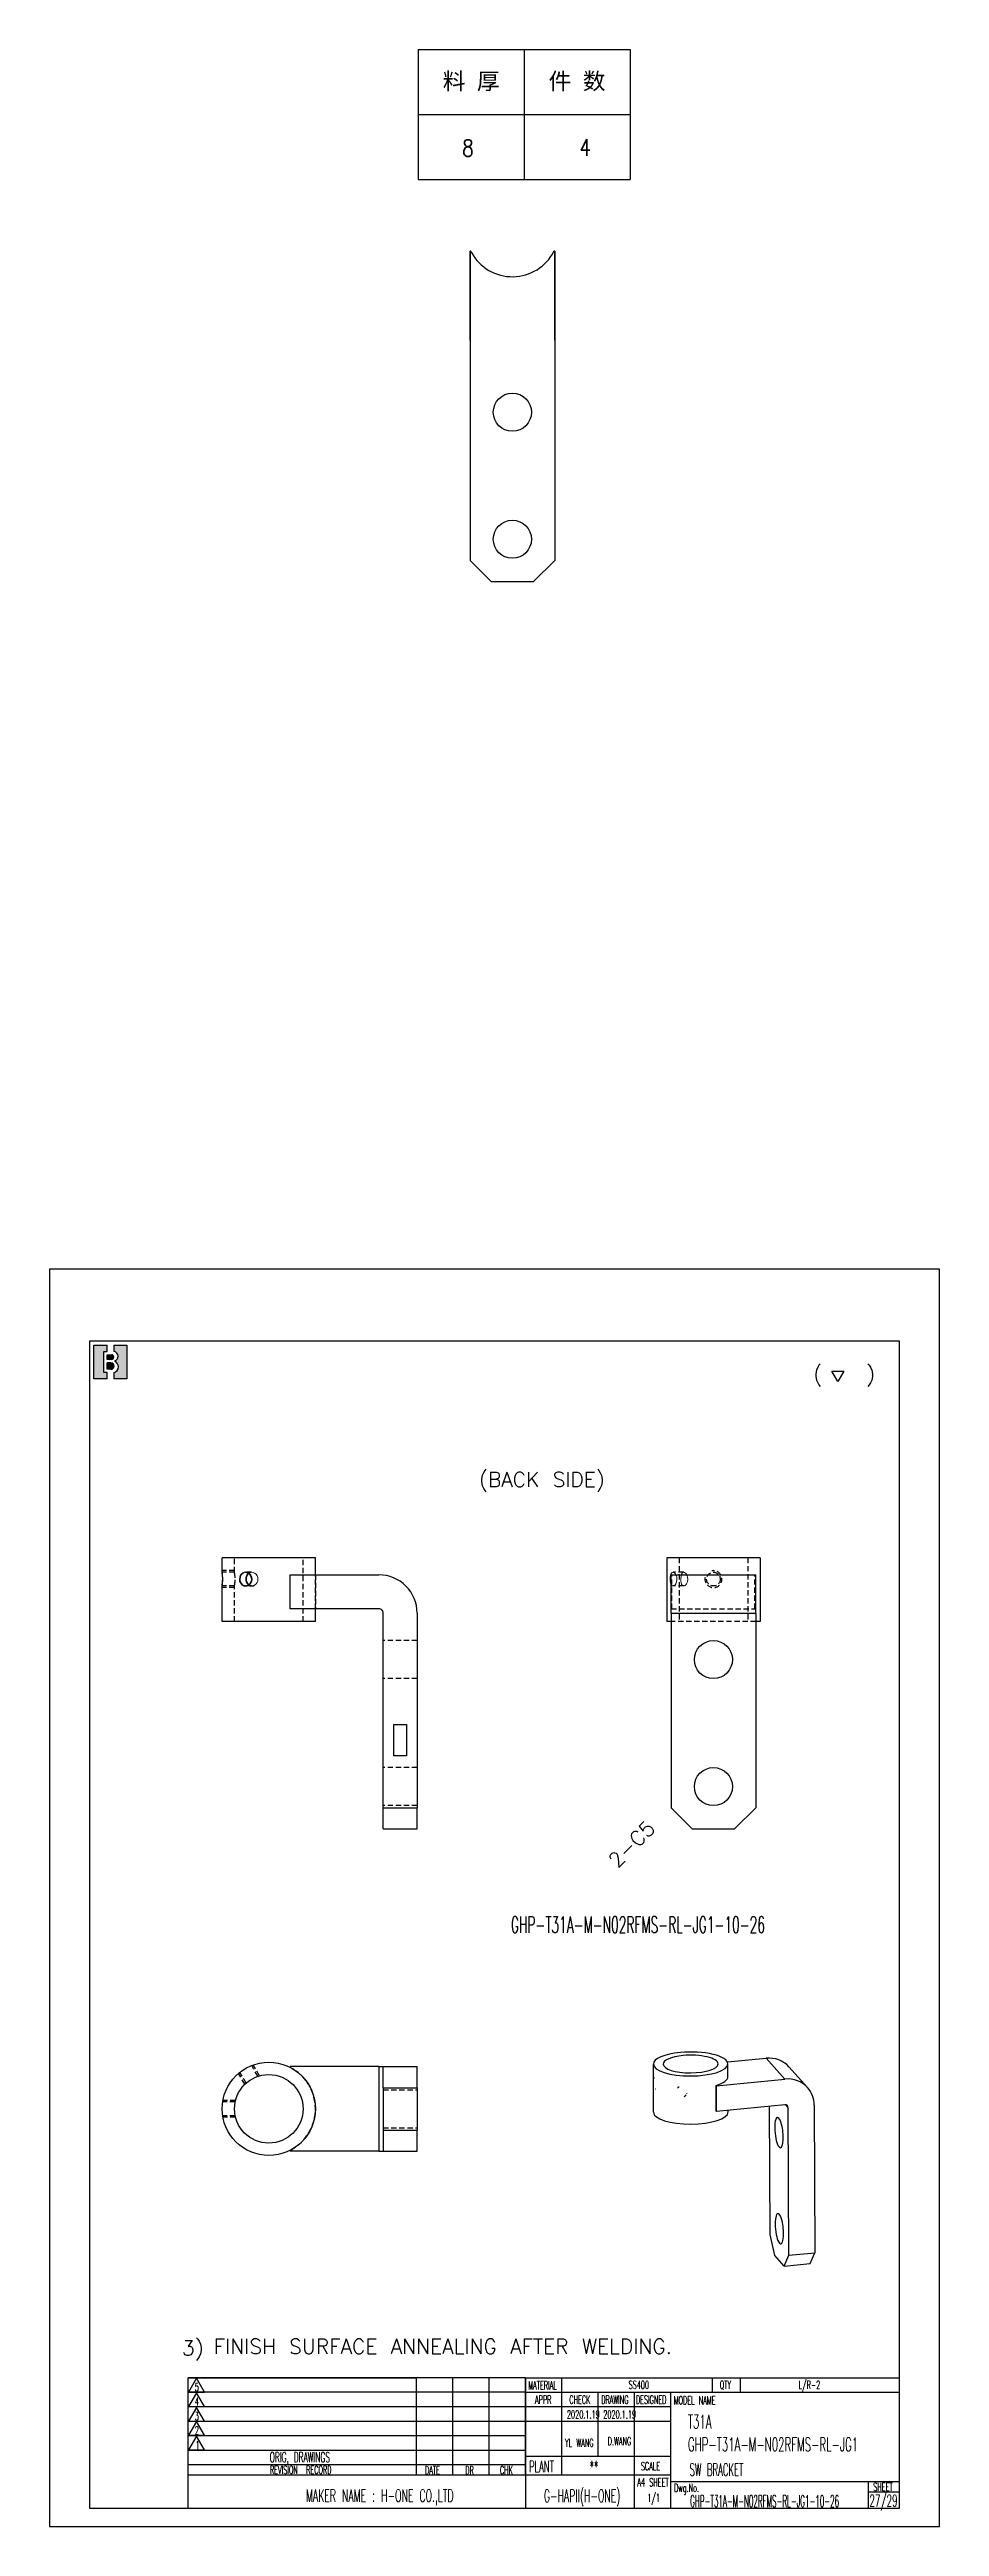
# Model space of a CAD drawing. Header units: inches. Extents: x 10910 to 12477, y 3606 to 4383.
# Drawn here: x 12267 to 12477, y 3751 to 4336 of the extents above; entities that cross this region are included whole.
import ezdxf
from ezdxf.enums import TextEntityAlignment as Align

# ---------------------------------------------------------------- set-up
doc = ezdxf.new("R2010")
doc.units = ezdxf.units.IN
doc.header["$MEASUREMENT"] = 0
doc.linetypes.add('DASHED', pattern=[15, 12, -3])
doc.linetypes.add('HIDDEN-HOKUTO', pattern=[3.8, 2.5, -1.3])
doc.layers.add('AM_4', color=253, linetype='Continuous', lineweight=25)
doc.layers.add('标注线', color=3, linetype='Continuous', lineweight=25)
for name, color, linetype in [('AM_HID', 1, 'HIDDEN-HOKUTO'), ('AM_VIS', 7, 'Continuous'), ('list', 3, 'Continuous'), ('title_frame', 7, 'Continuous'), ('word_dim', 253, 'Continuous')]:
    doc.layers.add(name, color=color, linetype=linetype)
doc.layers.get('word_dim').off()
doc.styles.add('DIM', font='romans.shx', dxfattribs={"width": 0.8, "bigfont": 'bigfont.shx'})
doc.styles.add('MX_NOTE_STANDARD', font='txt.shx', dxfattribs={"bigfont": 'bigfont.shx'})
doc.styles.get("Standard").update_dxf_attribs({"font": 'txt', "bigfont": 'gbcbig.shx'})

msp = doc.modelspace()

# ---------------------------------------------------------------- texts
at = {"layer": 'list', "linetype": 'Continuous', "ltscale": 2}
msp.add_text('(BACK SIDE)', height=3.5, dxfattribs=at).set_placement((12368.44635331199, 3995.077135219246), align=Align.BOTTOM_LEFT)
for s, p in [('3) ', (12298.35295434354, 3790.986595561459)), ('FINISH SURFACE ANNEALING AFTER WELDING.', (12305.81901801166, 3791.360734472539))]:
    msp.add_text(s, height=3.5, dxfattribs=at).set_placement(p)
at = {"layer": 'title_frame', "color": 3, "style": 'MX_NOTE_STANDARD'}
for s, height, width, p in [('GHP-T31A-M-N02RFMS-RL-JG1-10-26', 3.866688, 0.5450000000000002, (12375.97023977293, 3890.789411354497)), ('L/R-2', 1.933344, 0.5450000000000002, (12443.91058660024, 3783.055213075415)), ('5', 1.87964, 0.5450000000000002, (12301.36991884911, 3782.547326609965)), ('4', 1.87964, 0.5450000000000002, (12301.36991884911, 3779.139580560433)), ('MATERIAL', 1.933344, 0.5450000000000002, (12380.08176666294, 3782.971287056316)), ('APPR', 1.933344, 0.5450000000000002, (12381.67744607369, 3779.56952874743)), ('CHECK', 1.933344, 0.5450000000000002, (12389.77330584896, 3779.56952874743)), ('DRAWING', 1.933344, 0.5450000000000002, (12397.29280644299, 3779.56952874743)), ('SS400', 1.933344, 0.5450000000000002, (12403.78300672021, 3783.055213075415)), ('DESIGNED', 1.933344, 0.5450000000000002, (12405.48428616754, 3779.56952874743)), ('MODEL NAME', 1.933344, 0.5450000000000002, (12414.41272587445, 3779.422176801549)), ('QTY', 1.933344, 0.5450000000000002, (12425.28276746265, 3783.055213075415)), ('3', 1.87964, 0.5450000000000002, (12301.36991884911, 3775.680633960779)), ('2', 1.87964, 0.5450000000000002, (12301.36991884911, 3772.335748714708)), ('2020.1.19', 1.862, 0.5450000000000002, (12389.20927161842, 3776.103183825508)), ('2020.1.19', 1.862, 0.5450000000000002, (12397.7842716184, 3776.103183825508)), ('T31A', 3.234, 0.5450000000000002, (12417.75086808152, 3773.699736156319)), ('1', 1.87964, 0.5450000000000002, (12301.56616092825, 3768.876802115054)), ('ORIG, DRAWINGS', 2.362976051216126, 0.5450000000000002, (12319.05846086554, 3765.771513520558)), ('YL WANG', 1.862, 0.6, (12388.75265397602, 3769.423885025062)), ('D.WANG', 1.862, 0.6, (12398.82859683787, 3769.803330269926)), ('GHP-T31A-M-N02RFMS-RL-JG1', 3.234, 0.5450000000000002, (12417.75086808152, 3768.333375778246)), ('REVISION  RECORD', 1.933344, 0.5450000000000002, (12319.10849015261, 3762.990090682368)), ('DATE', 1.933344, 0.5450000000000002, (12355.72193876543, 3762.910235964118)), ('DR', 1.933344, 0.5450000000000002, (12365.2159267273, 3762.900017806889)), ('CHK', 1.933344, 0.5450000000000002, (12373.3925644882, 3762.932781623975)), ('PLANT', 2.6852, 0.5450000000000002, (12380.24570153762, 3763.426758253081)), ('**', 2.6852, 0.5450000000000002, (12394.602602194, 3763.426758253081)), ('A4 SHEET', 1.933344, 0.5450000000000002, (12405.83925397117, 3760.049832186494)), ('SCALE', 1.933344, 0.5450000000000002, (12406.66026117885, 3763.867376237358)), ('SW BRACKET', 2.94, 0.5, (12418.14516656468, 3762.541784399793)), ('MAKER NAME : H-ONE CO.,LTD ', 2.94, 0.5450000000000002, (12327.61411978513, 3756.399501129032)), ('G-HAPII(H-ONE)', 2.94, 0.5450000000000002, (12383.76552483434, 3756.351240553406)), ('1/1', 1.933344, 0.5450000000000002, (12408.1909970242, 3756.370527957049)), ('Dwg.No.', 1.933344, 0.5450000000000002, (12414.49858096663, 3758.730933831997)), ('GHP-T31A-M-N02RFMS-RL-JG1-10-26', 2.800000000000001, 0.4409999999999739, (12418.28544895334, 3755.174253149213)), ('27/29', 2.793, 0.5450000000000002, (12460.58872327011, 3755.299119147785)), ('SHEET', 1.933344, 0.5450000000000002, (12461.49955636806, 3758.960321713101))]:
    msp.add_text(s, height=height, dxfattribs=dict(at, width=width)).set_placement(p)
at = {"layer": '标注线', "ltscale": 2}
msp.add_text('2-C5', height=3.5, rotation=44.99999999999999, dxfattribs=at).set_placement((12411.08492080976, 3914.374298646559), align=Align.BOTTOM_RIGHT)

# ---------------------------------------------------------------- blocks, each defined once
blk = doc.blocks.new('B\\M+18B40\\M+196A7\\M+100CF\\M+100B0\\M+100B8')
blk.add_hatch(color=1).paths.add_polyline_path([(0.3999999986702711, 0.8149999997779807), (0.3999999986702711, 0.9999999997779806), (-1.3297288e-09, 0.9999999997779806), (-1.3297288e-09, -2.220193e-10), (0.3999999986702711, -2.220193e-10), (0.3999999986702711, 0.1849999997779807), (0.2999999986702711, 0.1849999997779807), (0.2999999986702711, 0.8149999997779807)])
h = blk.add_hatch(color=1)
edge = h.paths.add_edge_path()
edge.add_line((0.5999999986702714, 0.9999999997779806), (0.5999999986702718, 0.8142220507965398))
edge.add_arc((0.5849999986702712, 0.6699999997779816), 0.1449999999999991, -5.115907697472721e-13, 84.06222754839428, ccw=False)
edge.add_arc((0.5849999986702707, 0.6699999997779802), 0.1449999999999993, -69.82872865353448, 1.1368683772161603e-13, ccw=False)
edge.add_line((0.6349999986702715, 0.5338934238898192), (0.6349999986702711, 0.5120827805020305))
edge.add_arc((0.5699999986702688, 0.3549999997779789), 0.1700000000000021, 3.979039320256561e-13, 67.5204943905955, ccw=False)
edge.add_arc((0.5699999986702724, 0.3549999997779802), 0.1699999999999993, -79.83575137827683, 0, ccw=False)
edge.add_line((0.5999999986702714, 0.1876679944711657), (0.5999999986702714, -2.220192918400699e-10))
edge.add_line((0.5999999986702714, -2.220193e-10), (0.9999999986702712, -2.220193e-10))
edge.add_line((0.9999999986702712, -2.220193e-10), (0.9999999986702712, 0.9999999997779806))
edge.add_line((0.9999999986702712, 0.9999999997779806), (0.5999999986702714, 0.9999999997779806))
h = blk.add_hatch(color=1)
edge = h.paths.add_edge_path()
edge.add_arc((0.5299999986702706, 0.6449999997779808), 0.07, 359.9999999999989, 450)
edge.add_line((0.5299999986702706, 0.7149999997779806), (0.3999999986702711, 0.7149999997779806))
edge.add_line((0.3999999986702711, 0.7149999997779806), (0.3999999986702711, 0.5749999997779809))
edge.add_line((0.3999999986702711, 0.5749999997779809), (0.5299999986702701, 0.5749999997779809))
edge.add_arc((0.5299999986702701, 0.6449999997779808), 0.07, 270, 359.9999999999999)
h = blk.add_hatch(color=1)
edge = h.paths.add_edge_path()
edge.add_arc((0.5149999986702705, 0.3799999997779802), 0.095, 1.018e-13, 90)
edge.add_line((0.5149999986702705, 0.4749999997779804), (0.3999999986702711, 0.4749999997779808))
edge.add_line((0.3999999986702711, 0.4749999997779808), (0.3999999986702711, 0.2849999997779809))
edge.add_line((0.3999999986702711, 0.2849999997779809), (0.5149999986702718, 0.2849999997779809))
edge.add_arc((0.5149999986702718, 0.379999999777981), 0.095, 270, 360.0000000000003)
at = {"color": 1}
for p, q in [((-1.3297288e-09, -2.220193e-10), (-1.3297288e-09, 0.9999999997779806)), ((-1.3297288e-09, 0.9999999997779806), (0.3999999986702711, 0.9999999997779806)), ((0.2999999986702711, 0.8149999997779807), (0.3999999986702711, 0.8149999997779807)), ((0.2999999986702711, 0.1849999997779807), (0.2999999986702711, 0.8149999997779807)), ((0.3999999986702711, 0.8149999997779807), (0.3999999986702711, 0.9999999997779806)), ((0.5999999986702714, 0.9999999997779806), (0.5999999986702718, 0.8142220507965398)), ((0.5999999986702714, 0.9999999997779806), (0.9999999986702712, 0.9999999997779806)), ((0.9999999986702712, 0.9999999997779806), (0.9999999986702712, -2.220193e-10)), ((0.3999999986702711, 0.1849999997779807), (0.2999999986702711, 0.1849999997779807)), ((0.3999999986702711, 0.7149999997779806), (0.5299999986702706, 0.7149999997779806)), ((0.3999999986702711, 0.5749999997779809), (0.3999999986702711, 0.7149999997779806)), ((0.5299999986702701, 0.5749999997779809), (0.3999999986702711, 0.5749999997779809)), ((0.5149999986702705, 0.4749999997779804), (0.3999999986702711, 0.4749999997779808)), ((0.3999999986702711, 0.2849999997779809), (0.3999999986702711, 0.4749999997779808)), ((0.5149999986702718, 0.2849999997779809), (0.3999999986702711, 0.2849999997779809)), ((0.3999999986702711, -2.220193e-10), (0.3999999986702711, 0.1849999997779807)), ((0.5699999986702711, 0.5249999997779802), (0.5699999986702716, 0.5249999997779807)), ((0.5999999986702705, 0.6449999997779794), (0.59999999867027, 0.6449999997779803)), ((0.5999999986702714, 0.1876679944711657), (0.5999999986702714, -2.220193e-10)), ((0.6099999986702707, 0.3799999997779806), (0.609999998670272, 0.3799999997779815)), ((0.6349999986702715, 0.5338934238898192), (0.6349999986702711, 0.5120827805020305)), ((0.7299999986702704, 0.6699999997779807), (0.7299999986702704, 0.6699999997779802)), ((0.739999998670271, 0.3549999997779802), (0.739999998670271, 0.3549999997779802)), ((0.3999999986702711, -2.220193e-10), (-1.3297288e-09, -2.220193e-10)), ((0.9999999986702712, -2.220193e-10), (0.5999999986702714, -2.220193e-10))]:
    blk.add_line(p, q, dxfattribs=at)
for centre, radius, start, end in [((0.5849999986702712, 0.6699999997779816), 0.1449999999999991, 359.9999999999995, 84.06222754839432), ((0.5149999986702705, 0.3799999997779802), 0.095, 1.018e-13, 90), ((0.5149999986702718, 0.379999999777981), 0.095, 270, 2.799e-13), ((0.5299999986702706, 0.6449999997779808), 0.07, 359.9999999999989, 90), ((0.5299999986702701, 0.6449999997779808), 0.07, 270, 359.9999999999999), ((0.5699999986702724, 0.3549999997779802), 0.1699999999999993, 280.1642486217232, 0), ((0.5849999986702707, 0.6699999997779802), 0.1449999999999993, 290.1712713464655, 1.781e-13), ((0.5699999986702688, 0.3549999997779789), 0.1700000000000021, 4.58e-13, 67.52049439059552)]:
    blk.add_arc(centre, radius, start, end, dxfattribs=at)
blk.add_attdef('B機密ﾏｰｸ', (-0.0857467348302255, 1.074949466596297), '', height=0.2)
blk = doc.blocks.new('12')
at = {"layer": 'title_frame', "color": 3, "linetype": 'Continuous'}
blk.add_lwpolyline([(20.45953957290135, 3.029106033062448), (19.01453957290136, 5.531919449999464), (21.90453957290134, 5.531919449999464)], close=True, dxfattribs=at)
blk.add_text('(   )', height=3.5, dxfattribs=at).set_placement((14.64364134312495, 3.07716278909686))
blk = doc.blocks.new('UN10-12')
at = {"color": 7, "lineweight": 35}
for points in [[(90016.85536910105, -88888.10237875738), (90016.83193160105, -88888.131919773), (90016.76357222605, -88888.34792319097), (90016.72841597605, -88888.68233481207), (90016.72548628855, -88889.5708235816), (90016.75380660105, -88890.04183188238), (90016.80556441355, -88890.48928061285), (90016.90322066355, -88890.92324057379), (90016.97060347605, -88891.09371176519), (90017.09365035105, -88891.26204672613), (90017.15419722605, -88891.29616537847), (90017.21767378855, -88891.30361166754)], [(90017.29579878855, -88891.27510824957), (90017.42177535105, -88891.13399496832), (90017.52236128855, -88890.89736166754), (90017.58681441355, -88890.59389487066), (90017.60243941355, -88889.92299643316), (90017.49208785105, -88889.22426596441), (90017.36611128855, -88888.79366293707), (90017.21376753855, -88888.42739096441), (90017.02626753855, -88888.13899985113), (90016.94130660105, -88888.08065024175), (90016.90712691355, -88888.07649985113)], [(90023.70009566355, -88891.10170737066), (90023.50966597605, -88891.44710531988), (90023.42470503855, -88891.84078207769), (90023.44911910105, -88892.253013523), (90023.58290816355, -88892.66378012457), (90023.81533003855, -88893.03340903082), (90024.13173628855, -88893.335044773), (90024.51259566355, -88893.54610434332), (90024.93251753855, -88893.64821615972), (90025.36025191355, -88893.63161459722), (90025.73134566355, -88893.51259604254)], [(90024.16298628855, -88890.72652426519), (90024.13271285105, -88891.07320395269), (90024.18056441355, -88891.42623129644), (90024.30263472605, -88891.76705160894), (90024.49501753855, -88892.08376303472), (90024.74990035105, -88892.3540267066), (90025.05458785105, -88892.56276694097), (90025.39443160105, -88892.6968001441), (90025.75380660105, -88892.74788656988), (90026.11415816355, -88892.71236410894), (90026.43447066355, -88892.60170737066)], [(90026.26747847605, -88893.08223715582), (90026.47060347605, -88892.7221907691), (90026.56240035105, -88892.31911459722), (90026.53505660105, -88891.90151205816), (90026.39052535105, -88891.50429526129), (90026.14247847605, -88891.15511313238), (90025.80849410105, -88890.87319174566), (90025.41591597605, -88890.67891684332), (90024.99111128855, -88890.58473959722), (90024.58876753855, -88890.59493246832), (90024.21181441355, -88890.70375815191)]]:
    blk.add_lwpolyline(points, dxfattribs=at)
at = {"layer": 'AM_4', "ltscale": 0.2067879563587863}
blk.add_line((90055.36806441355, -88888.40151205816), (90049.84853316355, -88882.24092856207), dxfattribs=at)
at = {"layer": 'AM_4', "ltscale": 0.02861854647992879}
blk.add_line((90056.36611128855, -88896.83083334722), (90055.60243941355, -88895.9780501441), dxfattribs=at)
at = {"layer": 'AM_VIS', "ltscale": 0.3550800369630091}
blk.add_line((90016.66396285105, -88898.19014731207), (90016.60146285105, -88883.98708334722), dxfattribs=at)
at = {"layer": 'AM_VIS', "ltscale": 0.2859591596378408}
blk.add_line((90038.46279097605, -88883.33687582769), (90049.84853316355, -88882.24092856207), dxfattribs=at)
at = {"layer": 'AM_VIS', "ltscale": 0.09468016993885421}
blk.add_line((90038.61806441355, -88887.67855063238), (90038.60146285105, -88883.89138022222), dxfattribs=at)
at = {"layer": 'AM_VIS', "ltscale": 0.2067879563587863}
blk.add_line((90062.10829878855, -88890.91762533941), (90056.58876753855, -88884.75704184332), dxfattribs=at)
at = {"layer": 'AM_VIS', "ltscale": 0.002504719883191236}
blk.add_line((90026.43447066355, -88892.60170737066), (90026.52333785105, -88892.55544272222), dxfattribs=at)
at = {"layer": 'AM_VIS', "ltscale": 0.1893740726559287}
blk.add_line((90035.16103316355, -88897.85707846441), (90035.12783003855, -88890.28218832769), dxfattribs=at)
at = {"layer": 'AM_VIS', "ltscale": 0.002086666602144003}
blk.add_line((90035.18349410105, -88890.34438315191), (90035.12783003855, -88890.28218832769), dxfattribs=at)
at = {"layer": 'AM_VIS'}
for p, q in [((90035.18349410105, -88890.34438315191), (90055.36806441355, -88888.40151205816)), ((90055.40126753855, -88895.97646323004), (90035.21669722605, -88897.91933432379)), ((90051.03700972605, -88934.22615805425), (90050.87197066355, -88896.41237631597)), ((90056.55654097605, -88940.38674155035), (90056.36611128855, -88896.83083334722)), ((90064.05556441355, -88896.09066000738), (90064.24599410105, -88939.64662924566))]:
    blk.add_line(p, q, dxfattribs=at)
at = {"layer": 'AM_VIS', "ltscale": 0.1893755985201766}
blk.add_line((90035.21669722605, -88897.91933432379), (90035.18349410105, -88890.34438315191), dxfattribs=at)
at = {"layer": 'AM_VIS', "ltscale": 0.00208780385221584}
blk.add_line((90035.21669722605, -88897.91933432379), (90035.16103316355, -88897.85707846441), dxfattribs=at)
at = {"layer": 'AM_VIS', "ltscale": 0.01266488904803125}
blk.add_line((90038.66298628855, -88898.09438315191), (90038.66103316355, -88897.58779135504), dxfattribs=at)
at = {"layer": 'AM_VIS', "ltscale": 0.1607212875868041}
blk.add_line((90052.43740035105, -88940.50063315191), (90051.03700972605, -88934.22615805425), dxfattribs=at)
at = {"layer": 'AM_VIS', "ltscale": 0.1033945464139574}
blk.add_line((90055.19716597605, -88943.58095541754), (90052.43740035105, -88940.50063315191), dxfattribs=at)
at = {"layer": 'AM_VIS', "ltscale": 0.08678602501251974}
blk.add_line((90055.19716597605, -88943.58095541754), (90056.55654097605, -88940.38674155035), dxfattribs=at)
at = {"layer": 'AM_VIS', "ltscale": 0.1931248720623973}
blk.add_line((90055.19716597605, -88943.58095541754), (90062.88661910105, -88942.84078207769), dxfattribs=at)
at = {"layer": 'AM_VIS', "ltscale": 0.1931247258656988}
blk.add_line((90056.55654097605, -88940.38674155035), (90064.24599410105, -88939.64662924566), dxfattribs=at)
at = {"layer": 'AM_VIS', "ltscale": 0.08678462099141707}
blk.add_line((90062.88661910105, -88942.84078207769), (90064.24599410105, -88939.64662924566), dxfattribs=at)
at = {"layer": 'AM_VIS'}
for centre, radius, start, end in [((90016.91689253855, -88888.15999594488), 0.08422108996385443, 96.95637258901209, 136.8778242499629), ((90017.19716597605, -88891.12496176519), 0.1798971190743216, 276.5597726462574, 303.4691094663158), ((90024.73720503855, -88891.90608969488), 1.311907456961594, 113.6032852949201, 142.1773133858738), ((90025.10536910105, -88892.18337240972), 1.469441829707261, 295.2368224781819, 322.285256101118)]:
    blk.add_arc(centre, radius, start, end, dxfattribs=at)
for centre, major_axis, ratio, start_param, end_param in [((90027.60146285105, -88883.93923178472), (11, 0.04803466796874999), 0.321595821427858, 6.2831342661935, 8.132179370613352), ((90027.60146285105, -88883.93923178472), (11, 0.04803466796874999), 0.321595821427858, 1.848994063433768, 3.141541612603707), ((90027.60146285105, -88883.93923178472), (11, 0.04803466796874999), 0.321595821427858, 3.141541612603707, 6.2831342661935), ((90027.60146285105, -88883.93923178472), (8.099609375, 0.03540039062500002), 0.321595821427858, 1.848994063433767, 3.141541612603707), ((90027.60146285105, -88883.93923178472), (8.099609375, 0.03540039062500002), 0.321595821427858, 3.141541612603707, 6.2831342661935), ((90027.60146285105, -88883.93923178472), (8.099609375, 0.03540039062500002), 0.321595821427858, 6.283134266193499, 8.132179370613354), ((90049.88564253855, -88890.762779148), (6.703125000000001, 6.005615234375), 0.9104714568456233, 2.326195224269439e-05, 0.8908485702598014), ((90027.61806441355, -88887.72670737066), (11, 0.04803466796874999), 0.321595821427858, 5.462448554303204, 6.283203775874711), ((90055.40517378855, -88896.9233626441), (6.703125000000001, 6.005615234375), 0.9104714568456233, 2.326195224269439e-05, 0.8908485702598014), ((90055.40517378855, -88896.9233626441), (6.703125000000001, 6.005615234375), 0.9104714568456233, 5.60323755064449, 6.28320856913183), ((90027.66396285105, -88898.14223471441), (11, 0.04803466796874999), 0.321595821427858, 3.141541612603707, 6.2831342661935), ((90053.65224410105, -88904.1660994605), (-0.431640625, 4.47930908203125), 0.2600343321747145, 5.377504220114769e-08, 2.802053007628934), ((90053.65224410105, -88904.1660994605), (-0.431640625, 4.47930908203125), 0.2600343321747145, 3.141592707364835, 6.283185360954628), ((90055.40517378855, -88896.9233626441), (0.7451171874999998, 0.66729736328125), 0.9104714568456233, 2.326195224228423e-05, 0.8908485702597992), ((90055.40517378855, -88896.9233626441), (0.7451171874999998, 0.66729736328125), 0.9104714568456233, 5.603237550644489, 6.283208569131828), ((90053.65224410105, -88904.1660994605), (-0.431640625, 4.47930908203125), 0.2600343321747145, 2.802053007628933, 3.141592707364835), ((90053.77626753855, -88932.57210531988), (-0.431640625, 4.47930908203125), 0.2600343321747145, 5.377504220114769e-08, 2.802053007628934), ((90053.77626753855, -88932.57210531988), (-0.431640625, 4.47930908203125), 0.2600343321747145, 3.141592707364835, 6.283185360954628), ((90053.77626753855, -88932.57210531988), (-0.431640625, 4.47930908203125), 0.2600343321747145, 2.802053007628933, 3.141592707364835)]:
    blk.add_ellipse(centre, major_axis=major_axis, ratio=ratio, start_param=start_param, end_param=end_param, dxfattribs=at)
blk = doc.blocks.new('*T894')
at = {"color": 0, "linetype": 'ByBlock', "lineweight": -2, "transparency": 16777216}
for p, q in [((0, 0), (127, 0)), ((0, 0), (0, -78)), ((63.5, 0), (63.5, -78)), ((127, 0), (127, -78)), ((0, -39), (127, -39)), ((0, -78), (127, -78))]:
    blk.add_line(p, q, dxfattribs=at)
at = {"color": 0, "transparency": 16777216, "char_height": 10, "width": 60.5, "attachment_point": 5}
for s, insert in [('{\\fSimSun|b0|i0|c134|p2;料 厚}', (31.75, -19.5)), ('{\\fSimSun|b0|i0|c134|p2;件 数}', (95.25, -19.5))]:
    blk.add_mtext(s, dxfattribs=dict(at, insert=insert))
blk = doc.blocks.new('拆图参数')
blk.add_blockref('*T894', (-63.5, 78))
at = {"style": 'DIM', "width": 0.8}
blk.add_attdef('6', text='', height=10, dxfattribs=at).set_placement((-37.13150068430696, 18.91196557178046), align=Align.MIDDLE_LEFT)
blk.add_attdef('1', text='', height=10, dxfattribs=at).set_placement((36.64564387762221, 19.27161208553298), align=Align.MIDDLE_CENTER)

# ---------------------------------------------------------------- linework, layer by layer
at = {"color": 7, "lineweight": 35}
for points in [[(12312.68915783034, 3975.756697348268), (12312.40204845534, 3975.500593832643), (12312.18818126784, 3975.166243246706), (12312.05439220534, 3974.779280356081), (12312.00458751784, 3974.354231527956), (12312.04560314284, 3973.927656820924), (12312.17548595534, 3973.527266195924), (12312.38544689284, 3973.187666586549), (12312.66865001784, 3972.925032309206), (12313.00947033034, 3972.762068442018), (12313.34833751784, 3972.713179281862)], [(12314.03486095534, 3972.911604574831), (12314.35126720534, 3973.166914633424), (12314.59736095534, 3973.501448324831), (12314.75458751784, 3973.891585043581), (12314.81220470534, 3974.318098715456), (12314.76240001784, 3974.745649984987), (12314.60907970534, 3975.145003012331), (12314.36786876784, 3975.484175375612), (12314.05341564284, 3975.745222738893), (12313.69111095534, 3975.907149008424), (12313.34833751784, 3975.955122641237)], [(12314.09247814284, 3975.720198324831), (12313.78583751784, 3975.398359945924), (12313.58075939284, 3974.982771567018), (12313.48798595534, 3974.554548910768), (12313.48798595534, 3974.111372641237), (12313.58075939284, 3973.683333090456), (12313.78681408034, 3973.268965414674), (12314.09247814284, 3972.948103598268)]]:
    msp.add_lwpolyline(points, dxfattribs=at)
at = {"color": 7, "linetype": 'DASHED', "lineweight": 13}
for points in [[(12315.48993908034, 3972.911604574831), (12315.81122814284, 3973.166548422487), (12316.06220470534, 3973.500837973268), (12316.22431408034, 3973.891279867799), (12316.28388439284, 3974.318464926393), (12316.23212658034, 3974.746565512331), (12316.07490001784, 3975.145918539674), (12315.82782970534, 3975.484724692018), (12315.50849376784, 3975.745344809206), (12315.14228283034, 3975.907210043581), (12314.79853283034, 3975.955122641237)], [(12413.88524546391, 3972.911604574831), (12413.73583140141, 3973.170637777956), (12413.63133921391, 3973.500227621706), (12413.56786265141, 3973.872175863893), (12413.54442515141, 3974.431929281862), (12413.59422983891, 3974.984541586549), (12413.72411265141, 3975.471052817018), (12413.89403452641, 3975.767866781862), (12414.00047983891, 3975.869429281862), (12414.11864390141, 3975.932966879518), (12414.24950327641, 3975.955122641237)], [(12414.24950327641, 3972.713179281862), (12414.05419077641, 3972.764326742799), (12413.88524546391, 3972.911604574831)], [(12414.24950327641, 3975.955122641237), (12414.45946421391, 3975.903486899049), (12414.66161265141, 3975.756697348268)], [(12414.66161265141, 3975.756697348268), (12414.81005015141, 3975.581343344362), (12414.93700327641, 3975.365645102174), (12415.04735483891, 3975.091963461549), (12415.12255015141, 3974.793074301393), (12415.16161265141, 3974.230024984987), (12415.07762827641, 3973.677229574831), (12414.87840952641, 3973.194197348268), (12414.73680796391, 3972.991926840456), (12414.57567515141, 3972.837263754518), (12414.44286265141, 3972.757124594362), (12414.24950327641, 3972.713179281862)], [(12416.40477671391, 3972.911604574831), (12416.26512827641, 3973.170515707643), (12416.17040171391, 3973.499739340456), (12416.11473765141, 3973.871077231081), (12416.09325327641, 3974.430891684206), (12416.13719858891, 3974.983626059206), (12416.25536265141, 3975.470564535768), (12416.41356577641, 3975.767378500612), (12416.51512827641, 3975.869124106081), (12416.63036265141, 3975.932844809206), (12416.76122202641, 3975.955122641237)], [(12416.76122202641, 3972.713179281862), (12416.56786265141, 3972.764265707643), (12416.40477671391, 3972.911604574831)], [(12416.76122202641, 3975.955122641237), (12416.97313608891, 3975.903364828737), (12417.18212046391, 3975.756697348268)], [(12417.18212046391, 3975.756697348268), (12417.34130015141, 3975.574202231081), (12417.47899546391, 3975.348677328737), (12417.59130015141, 3975.082808188112), (12417.66844858891, 3974.793135336549), (12417.71141733891, 3974.228926352174), (12417.61962046391, 3973.675764731081), (12417.40868296391, 3973.193648031862), (12417.26024546391, 3972.992781332643), (12417.09520640141, 3972.838728598268), (12416.95653452641, 3972.757490805299), (12416.76122202641, 3972.713179281862)]]:
    msp.add_lwpolyline(points, dxfattribs=at)
at = {"layer": 'AM_4'}
for p, q in [((12413.77587046391, 3966.334150961549), (12433.77587046391, 3966.334150961549)), ((12344.84833751784, 3859.220404297324), (12344.84833751784, 3839.220404297324))]:
    msp.add_line(p, q, dxfattribs=at)
at = {"layer": 'AM_HID', "ltscale": 0.5}
for p, q in [((12310.74872814284, 3975.955122641237), (12310.74872814284, 3979.334150961549)), ((12326.94794689284, 3964.334150961549), (12326.94794689284, 3979.334150961549)), ((12415.67626108891, 3979.334150961549), (12415.67626108891, 3964.334150961549)), ((12431.87547983891, 3979.334150961549), (12431.87547983891, 3964.334150961549)), ((12310.74872814284, 3976.334150961549), (12307.84833751784, 3976.334150961549)), ((12307.84833751784, 3975.955122641237), (12307.85810314284, 3975.887129477174)), ((12310.74872814284, 3975.955122641237), (12307.84833751784, 3975.955122641237)), ((12310.74872814284, 3972.713179281862), (12307.84833751784, 3972.713179281862)), ((12310.74872814284, 3964.334150961549), (12310.74872814284, 3972.713179281862)), ((12314.79853283034, 3975.955122641237), (12313.34833751784, 3975.955122641237)), ((12314.79853283034, 3972.713179281862), (12313.34833751784, 3972.713179281862)), ((12314.14423595534, 3975.756697348268), (12314.09247814284, 3975.720198324831)), ((12329.84833751784, 3967.334150961549), (12329.84833751784, 3975.334150961549)), ((12329.84833751784, 3975.334150961549), (12329.84833751784, 3967.334150961549)), ((12413.97801890141, 3967.334150961549), (12413.97801890141, 3975.334150961549)), ((12416.76122202641, 3975.955122641237), (12414.24950327641, 3975.955122641237)), ((12416.76122202641, 3972.713179281862), (12414.24950327641, 3972.713179281862)), ((12433.57372202641, 3967.334150961549), (12433.57372202641, 3975.334150961549)), ((12310.74872814284, 3972.334150961549), (12307.84833751784, 3972.334150961549)), ((12413.77587046391, 3967.334150961549), (12433.77587046391, 3967.334150961549)), ((12413.77587046391, 3966.334150961549), (12433.77587046391, 3966.334150961549)), ((12433.77587046391, 3964.334150961549), (12413.77587046391, 3964.334150961549)), ((12353.84833751784, 3959.834150961549), (12345.84833751784, 3959.834150961549)), ((12353.84833751784, 3950.834150961549), (12345.84833751784, 3950.834150961549)), ((12353.84833751784, 3929.834150961549), (12345.84833751784, 3929.834150961549)), ((12353.84833751784, 3920.834150961549), (12345.84833751784, 3920.834150961549)), ((12345.84833751784, 3920.334150961549), (12353.84833751784, 3920.334150961549)), ((12313.19208751784, 3855.018011719199), (12311.70771251784, 3857.587896973106)), ((12313.47626720534, 3855.282782227012), (12312.00458751784, 3857.832159668418)), ((12316.28388439284, 3856.903814941856), (12314.81220470534, 3859.453192383262)), ((12316.65595470534, 3857.018011719199), (12315.17157970534, 3859.587896973106)), ((12344.84833751784, 3859.220404297324), (12344.84833751784, 3839.220404297324)), ((12310.91181408034, 3850.841375977012), (12307.96845470534, 3850.841375977012)), ((12310.99872814284, 3851.220404297324), (12308.03193126784, 3851.220404297324)), ((12345.84833751784, 3853.720404297324), (12353.84833751784, 3853.720404297324)), ((12345.84833751784, 3853.720404297324), (12353.84833751784, 3853.720404297324)), ((12310.91181408034, 3847.599432617637), (12307.96845470534, 3847.599432617637)), ((12310.99872814284, 3847.220404297324), (12308.03193126784, 3847.220404297324)), ((12345.84833751784, 3844.720404297324), (12353.84833751784, 3844.720404297324)), ((12345.84833751784, 3844.720404297324), (12353.84833751784, 3844.720404297324))]:
    msp.add_line(p, q, dxfattribs=at)
msp.add_circle((12423.77587046391, 3974.334150961549), 1.621, dxfattribs=at)
for centre, radius, start, end in [((12296.99091564284, 3974.333784750612), 10.97729206877029, 351.7810609092494, 7.161882792629676), ((12302.82294689284, 3974.335188559206), 8.08920718130822, 349.863951459983, 11.55008296629236), ((12302.82294689284, 3974.333113363893), 8.089207181298026, 348.4499170337076, 10.13604854001704), ((12314.79560314284, 3973.884016684206), 1.170860149579495, 233.0616582753303, 270.1155984471295), ((12314.79560314284, 3974.786360434206), 1.168722484817273, 89.8633235887536, 123.8788814292714), ((12314.78290783034, 3974.065779379518), 1.353204458896753, 270.6681061094929, 301.5061848161384), ((12423.77587046391, 3974.334150961549), 2, 169.9999933467354, 100.0000141662181), ((12318.84833751784, 3849.220404297324), 11, 298.6478872521512, 62.96430376887022)]:
    msp.add_arc(centre, radius, start, end, dxfattribs=at)
at = {"layer": 'AM_VIS'}
for p, q in [((12366.33093355954, 4287.951230454665), (12366.33093355954, 4214.951230454665)), ((12366.53295992673, 4287.951230454665), (12366.33093355954, 4287.951230454665)), ((12366.33093355954, 4266.951230454665), (12366.33093355954, 4287.951230454665)), ((12386.33093355954, 4287.951230454665), (12386.12890719236, 4287.951230454665)), ((12386.33093355954, 4287.951230454665), (12386.33093355954, 4214.951230454665)), ((12386.33093355954, 4266.951230454665), (12386.33093355954, 4287.951230454665)), ((12434.77587046391, 3979.334150961549), (12412.77587046391, 3979.334150961549)), ((12323.84833751784, 3975.334150961549), (12344.84833751784, 3975.334150961549)), ((12413.77587046391, 3975.334150961549), (12433.77587046391, 3975.334150961549)), ((12344.84833751784, 3967.334150961549), (12323.84833751784, 3967.334150961549)), ((12345.84833751784, 3920.334150961549), (12345.84833751784, 3966.334150961549)), ((12353.84833751784, 3966.334150961549), (12353.84833751784, 3920.334150961549)), ((12413.77587046391, 3966.334150961549), (12413.77587046391, 3920.334150961549)), ((12433.77587046391, 3966.334150961549), (12433.77587046391, 3920.334150961549)), ((12344.84833751784, 3859.220404297324), (12323.84833751784, 3859.220404297324)), ((12344.84833751784, 3839.220404297324), (12323.84833751784, 3839.220404297324))]:
    msp.add_line(p, q, dxfattribs=at)
at = {"layer": 'AM_VIS', "ltscale": 0.1767766952966369}
for p, q in [((12371.33093355954, 4209.951230454665), (12366.33093355954, 4214.951230454665)), ((12386.33093355954, 4214.951230454665), (12381.33093355954, 4209.951230454665)), ((12418.77587046391, 3915.334150961549), (12413.77587046391, 3920.334150961549)), ((12433.77587046391, 3920.334150961549), (12428.77587046391, 3915.334150961549))]:
    msp.add_line(p, q, dxfattribs=at)
at = {"layer": 'AM_VIS', "ltscale": 0.25}
for p, q in [((12371.33093355954, 4209.951230454665), (12381.33093355954, 4209.951230454665)), ((12418.77587046391, 3915.334150961549), (12428.77587046391, 3915.334150961549)), ((12345.84833751784, 3854.220404297324), (12345.84833751784, 3844.220404297324)), ((12353.84833751784, 3854.220404297324), (12353.84833751784, 3844.220404297324))]:
    msp.add_line(p, q, dxfattribs=at)
at = {"layer": 'AM_VIS', "ltscale": 0.275}
for p, q in [((12318.84833751784, 3979.334150961549), (12307.84833751784, 3979.334150961549)), ((12329.84833751784, 3979.334150961549), (12318.84833751784, 3979.334150961549)), ((12318.84833751784, 3964.334150961549), (12307.84833751784, 3964.334150961549)), ((12329.84833751784, 3964.334150961549), (12318.84833751784, 3964.334150961549))]:
    msp.add_line(p, q, dxfattribs=at)
at = {"layer": 'AM_VIS', "ltscale": 0.0844757080078125}
msp.add_line((12307.84833751784, 3975.955122641237), (12307.84833751784, 3979.334150961549), dxfattribs=at)
at = {"layer": 'AM_VIS', "ltscale": 0.1}
msp.add_line((12329.84833751784, 3975.334150961549), (12329.84833751784, 3979.334150961549), dxfattribs=at)
at = {"layer": 'AM_VIS', "ltscale": 0.375}
for p, q in [((12412.77587046391, 3979.334150961549), (12412.77587046391, 3964.334150961549)), ((12434.77587046391, 3979.334150961549), (12434.77587046391, 3964.334150961549))]:
    msp.add_line(p, q, dxfattribs=at)
at = {"layer": 'AM_VIS', "ltscale": 0.005007511704541786}
msp.add_line((12307.84833751784, 3972.713179281862), (12307.87568126784, 3972.911604574831), dxfattribs=at)
at = {"layer": 'AM_VIS', "ltscale": 0.2094757080078125}
msp.add_line((12307.84833751784, 3964.334150961549), (12307.84833751784, 3972.713179281862), dxfattribs=at)
at = {"layer": 'AM_VIS', "ltscale": 0.003290282162058089}
msp.add_line((12307.85810314284, 3975.887129477174), (12307.87568126784, 3975.756697348268), dxfattribs=at)
at = {"layer": 'AM_VIS', "ltscale": 0.001368743147680471}
msp.add_line((12307.87568126784, 3975.756697348268), (12307.88251720534, 3975.702376059206), dxfattribs=at)
at = {"layer": 'AM_VIS', "ltscale": 0.2}
for p, q in [((12323.84833751784, 3967.334150961549), (12323.84833751784, 3975.334150961549)), ((12345.84833751784, 3920.334150961549), (12353.84833751784, 3920.334150961549)), ((12345.84833751784, 3915.334150961549), (12353.84833751784, 3915.334150961549)), ((12345.84833751784, 3859.220404297324), (12353.84833751784, 3859.220404297324)), ((12345.84833751784, 3854.220404297324), (12353.84833751784, 3854.220404297324)), ((12345.84833751784, 3844.220404297324), (12353.84833751784, 3844.220404297324)), ((12345.84833751784, 3839.220404297324), (12353.84833751784, 3839.220404297324))]:
    msp.add_line(p, q, dxfattribs=at)
at = {"layer": 'AM_VIS', "ltscale": 0.225}
for p, q in [((12413.77587046391, 3966.334150961549), (12413.77587046391, 3975.334150961549)), ((12433.77587046391, 3966.334150961549), (12433.77587046391, 3975.334150961549))]:
    msp.add_line(p, q, dxfattribs=at)
at = {"layer": 'AM_VIS', "ltscale": 0.075}
msp.add_line((12329.84833751784, 3964.334150961549), (12329.84833751784, 3967.334150961549), dxfattribs=at)
at = {"layer": 'AM_VIS', "ltscale": 0.025}
for p, q in [((12413.77587046391, 3964.334150961549), (12412.77587046391, 3964.334150961549)), ((12434.77587046391, 3964.334150961549), (12433.77587046391, 3964.334150961549)), ((12344.84833751784, 3859.220404297324), (12345.84833751784, 3859.220404297324)), ((12344.84833751784, 3839.220404297324), (12345.84833751784, 3839.220404297324))]:
    msp.add_line(p, q, dxfattribs=at)
at = {"layer": 'AM_VIS', "ltscale": 0.125}
for p, q in [((12345.84833751784, 3915.334150961549), (12345.84833751784, 3920.334150961549)), ((12353.84833751784, 3915.334150961549), (12353.84833751784, 3920.334150961549)), ((12345.84833751784, 3854.220404297324), (12345.84833751784, 3859.220404297324)), ((12353.84833751784, 3854.220404297324), (12353.84833751784, 3859.220404297324)), ((12345.84833751784, 3844.220404297324), (12345.84833751784, 3839.220404297324)), ((12353.84833751784, 3839.220404297324), (12353.84833751784, 3844.220404297324))]:
    msp.add_line(p, q, dxfattribs=at)
at = {"layer": 'AM_VIS', "ltscale": 0.0050506591796875}
for p, q in [((12323.84833751784, 3859.220404297324), (12323.84833751784, 3859.018377930137)), ((12323.84833751784, 3839.422430664512), (12323.84833751784, 3839.220404297324))]:
    msp.add_line(p, q, dxfattribs=at)
at = {"layer": 'AM_VIS'}
for centre, radius in [((12376.33093355954, 4249.951230454665), 4.5), ((12376.33093355954, 4219.951230454665), 4.5), ((12423.77587046391, 3955.334150961549), 4.5), ((12423.77587046391, 3925.334150961549), 4.5), ((12318.84833751784, 3849.220404297324), 11), ((12318.84833751784, 3849.220404297324), 8.1)]:
    msp.add_circle(centre, radius, dxfattribs=at)
for centre, radius, start, end in [((12376.33093355954, 4292.951230454665), 10.9999999999999, 207.0356962311179, 208.6478872521762), ((12376.33093355954, 4292.951230454665), 11, 208.6478872521762, 332.9643037688821), ((12296.97919689284, 3974.334639242799), 10.9887691957188, 352.5592397290961, 8.480097349893665), ((12313.34833751784, 3974.763106039674), 1.192057171037729, 89.97976465369362, 123.5474396695064), ((12313.33564220534, 3974.040327719362), 1.327704478038945, 270.5705368576424, 301.8032570634976), ((12344.84833751784, 3966.334150961549), 9, 0, 90.00000250462503), ((12344.84833751784, 3966.334150961549), 1, 0, 90.00000250462503), ((12318.84833751784, 3849.220404297324), 10.9999999999999, 297.0356962311297, 298.6478872521512)]:
    msp.add_arc(centre, radius, start, end, dxfattribs=at)
at = {"layer": 'list', "ltscale": 2}
msp.add_lwpolyline([(12348.36392384067, 3940.037700272405), (12351.35584502128, 3940.037700272405), (12351.35584502128, 3932.587245333263), (12348.36392384067, 3932.587245333263)], close=True, dxfattribs=at)
at = {"layer": 'title_frame'}
for p, q in [((12276.60963469749, 3754.832928799668), (12276.60963469749, 4030.582928799668)), ((12276.60963469749, 4030.582928799668), (12467.60963469749, 4030.582928799668)), ((12281.60963469749, 4030.582928799668), (12467.60963469749, 4030.582928799668)), ((12467.60963469749, 4030.582928799668), (12467.60963469749, 3754.832928799668)), ((12299.78463469749, 3754.832928799668), (12299.78463469749, 3785.702928799663)), ((12299.78463469749, 3785.702928799663), (12353.68463469749, 3785.702928799663)), ((12379.40963469749, 3785.702928799663), (12299.78463469749, 3785.702928799663)), ((12301.76468730074, 3785.581948154409), (12299.88504730074, 3782.326316174476)), ((12303.64432730074, 3782.326316174476), (12301.76468730074, 3785.581948154409)), ((12353.68463469749, 3762.672928799664), (12353.68463469749, 3785.702928799663)), ((12362.25963469748, 3762.672928799664), (12362.25963469748, 3785.702928799663)), ((12362.25963469748, 3762.672928799664), (12362.25963469748, 3785.702928799663)), ((12370.83463469749, 3762.672928799664), (12370.83463469749, 3785.702928799663)), ((12370.83463469749, 3762.672928799664), (12370.83463469749, 3785.702928799663)), ((12379.40963469749, 3785.702928799663), (12379.40963469749, 3782.272928799655)), ((12379.40963469749, 3785.702928799663), (12379.40963469749, 3754.832928799668)), ((12379.40963469749, 3785.702928799663), (12379.40963469749, 3754.832928799668)), ((12379.40963469749, 3762.672928799664), (12379.40963469749, 3785.702928799663)), ((12379.40963469749, 3785.702928799663), (12467.60963469749, 3785.702928799663)), ((12387.98463469749, 3762.672928799664), (12387.98463469749, 3785.702928799663)), ((12423.50963469748, 3785.702928799663), (12423.50963469748, 3782.272928799655)), ((12430.08224194947, 3785.702928799663), (12430.08224194947, 3782.272928799655)), ((12353.68463469749, 3782.272928799655), (12299.78463469749, 3782.272928799655)), ((12379.40963469749, 3782.272928799655), (12299.78463469749, 3782.272928799655)), ((12299.88504730074, 3782.326316174476), (12303.64432730074, 3782.326316174476)), ((12301.76468730074, 3782.174202104878), (12299.88504730074, 3778.918570124944)), ((12303.64432730074, 3778.918570124944), (12301.76468730074, 3782.174202104878)), ((12379.40963469749, 3782.272928799655), (12467.60963469749, 3782.272928799655)), ((12396.55963469749, 3767.177574834357), (12396.55963469749, 3782.272928799655)), ((12405.13463469748, 3754.832928799668), (12405.13463469748, 3782.272928799655)), ((12413.70963469749, 3754.832928799668), (12413.70963469749, 3782.272928799655)), ((12353.68463469749, 3778.842928799662), (12299.78463469749, 3778.842928799662)), ((12379.40963469749, 3778.842928799662), (12299.78463469749, 3778.842928799662)), ((12353.68463469749, 3775.412928799655), (12299.78463469749, 3775.412928799655)), ((12379.40963469749, 3775.412928799655), (12299.78463469749, 3775.412928799655)), ((12299.88504730074, 3778.918570124944), (12303.64432730074, 3778.918570124944)), ((12301.76468730074, 3778.715255505223), (12299.88504730074, 3775.45962352529)), ((12299.88504730074, 3775.45962352529), (12303.64432730074, 3775.45962352529)), ((12301.76468730074, 3775.370370259152), (12299.88504730074, 3772.114738279219)), ((12303.64432730074, 3775.45962352529), (12301.76468730074, 3778.715255505223)), ((12303.64432730074, 3772.114738279219), (12301.76468730074, 3775.370370259152)), ((12413.70963469749, 3778.842928799662), (12379.40963469749, 3778.842928799662)), ((12413.70963469749, 3775.412928799655), (12379.40963469749, 3775.412928799655)), ((12353.68463469749, 3771.982928799662), (12299.78463469749, 3771.982928799662)), ((12379.40963469749, 3771.982928799662), (12299.78463469749, 3771.982928799662)), ((12353.68463469749, 3768.552928799654), (12299.78463469749, 3768.552928799654)), ((12379.40963469749, 3768.552928799654), (12299.78463469749, 3768.552928799654)), ((12299.88504730074, 3772.114738279219), (12303.64432730074, 3772.114738279219)), ((12301.76468730074, 3771.911423659498), (12299.88504730074, 3768.655791679565)), ((12299.88504730074, 3768.655791679565), (12303.64432730074, 3768.655791679565)), ((12303.64432730074, 3768.655791679565), (12301.76468730074, 3771.911423659498)), ((12353.68463469749, 3765.122928799661), (12299.78463469749, 3765.122928799661)), ((12379.40963469749, 3765.122928799661), (12299.78463469749, 3765.122928799661)), ((12379.40963469749, 3762.672928799664), (12299.78463469749, 3762.672928799664)), ((12379.40963469749, 3767.177574834357), (12413.70963469749, 3767.177574834357)), ((12413.70963469749, 3762.672928799664), (12379.40963469749, 3762.672928799664)), ((12413.70963469749, 3761.202928799663), (12467.60963469749, 3761.202928799663)), ((12460.25963469748, 3761.202928799663), (12460.25963469748, 3754.832928799668)), ((12460.25963469748, 3758.752928799666), (12467.60963469749, 3758.752928799666)), ((12467.60963469749, 3754.832928799668), (12276.60963469749, 3754.832928799668)), ((12467.60963469749, 3754.832928799668), (12413.70963469749, 3754.832928799668))]:
    msp.add_line(p, q, dxfattribs=at)
at = {"layer": 'title_frame', "color": 4}
msp.add_lwpolyline([(12267.10963469749, 3750.582928799668), (12477.10963469749, 3750.582928799668), (12477.10963469749, 4047.582928799668), (12267.10963469749, 4047.582928799668)], close=True, dxfattribs=at)

# ---------------------------------------------------------------- block references
at = {"xscale": 0.3937007874015748, "yscale": 0.3937007874015748, "zscale": 0.3937007874015748}
msp.add_blockref('拆图参数', (12379.10346137438, 4304.901478460167), dxfattribs=at).add_auto_attribs({'1': '4', '6': '8'})
at = {"layer": 'AM_VIS', "xscale": 7.778749999997672, "yscale": 7.9375, "zscale": 7.9375}
msp.add_blockref('B\\M+18B40\\M+196A7\\M+100CF\\M+100B0\\M+100B8', (12277.58964199173, 4021.645428801428), dxfattribs=at)
at = {"layer": 'word_dim', "ltscale": 2}
msp.add_blockref('12', (12432.68466860985, 4017.952091556937), dxfattribs=at)
at = {"layer": 'word_dim', "color": 3, "linetype": 'Continuous', "xscale": 0.8000000000029104, "yscale": 0.8000000000029104, "zscale": 0.8}
msp.add_blockref('UN10-12', (-59603.68398877901, 74966.96006931804), dxfattribs=at)

msp.set_redraw_order([(e.dxf.handle, doc.entitydb.next_handle()) for e in msp.query("TEXT MTEXT ATTDEF DIMENSION ARC_DIMENSION")])  # texts and dimensions are drawn at this point

doc.saveas('drawing.dxf')
